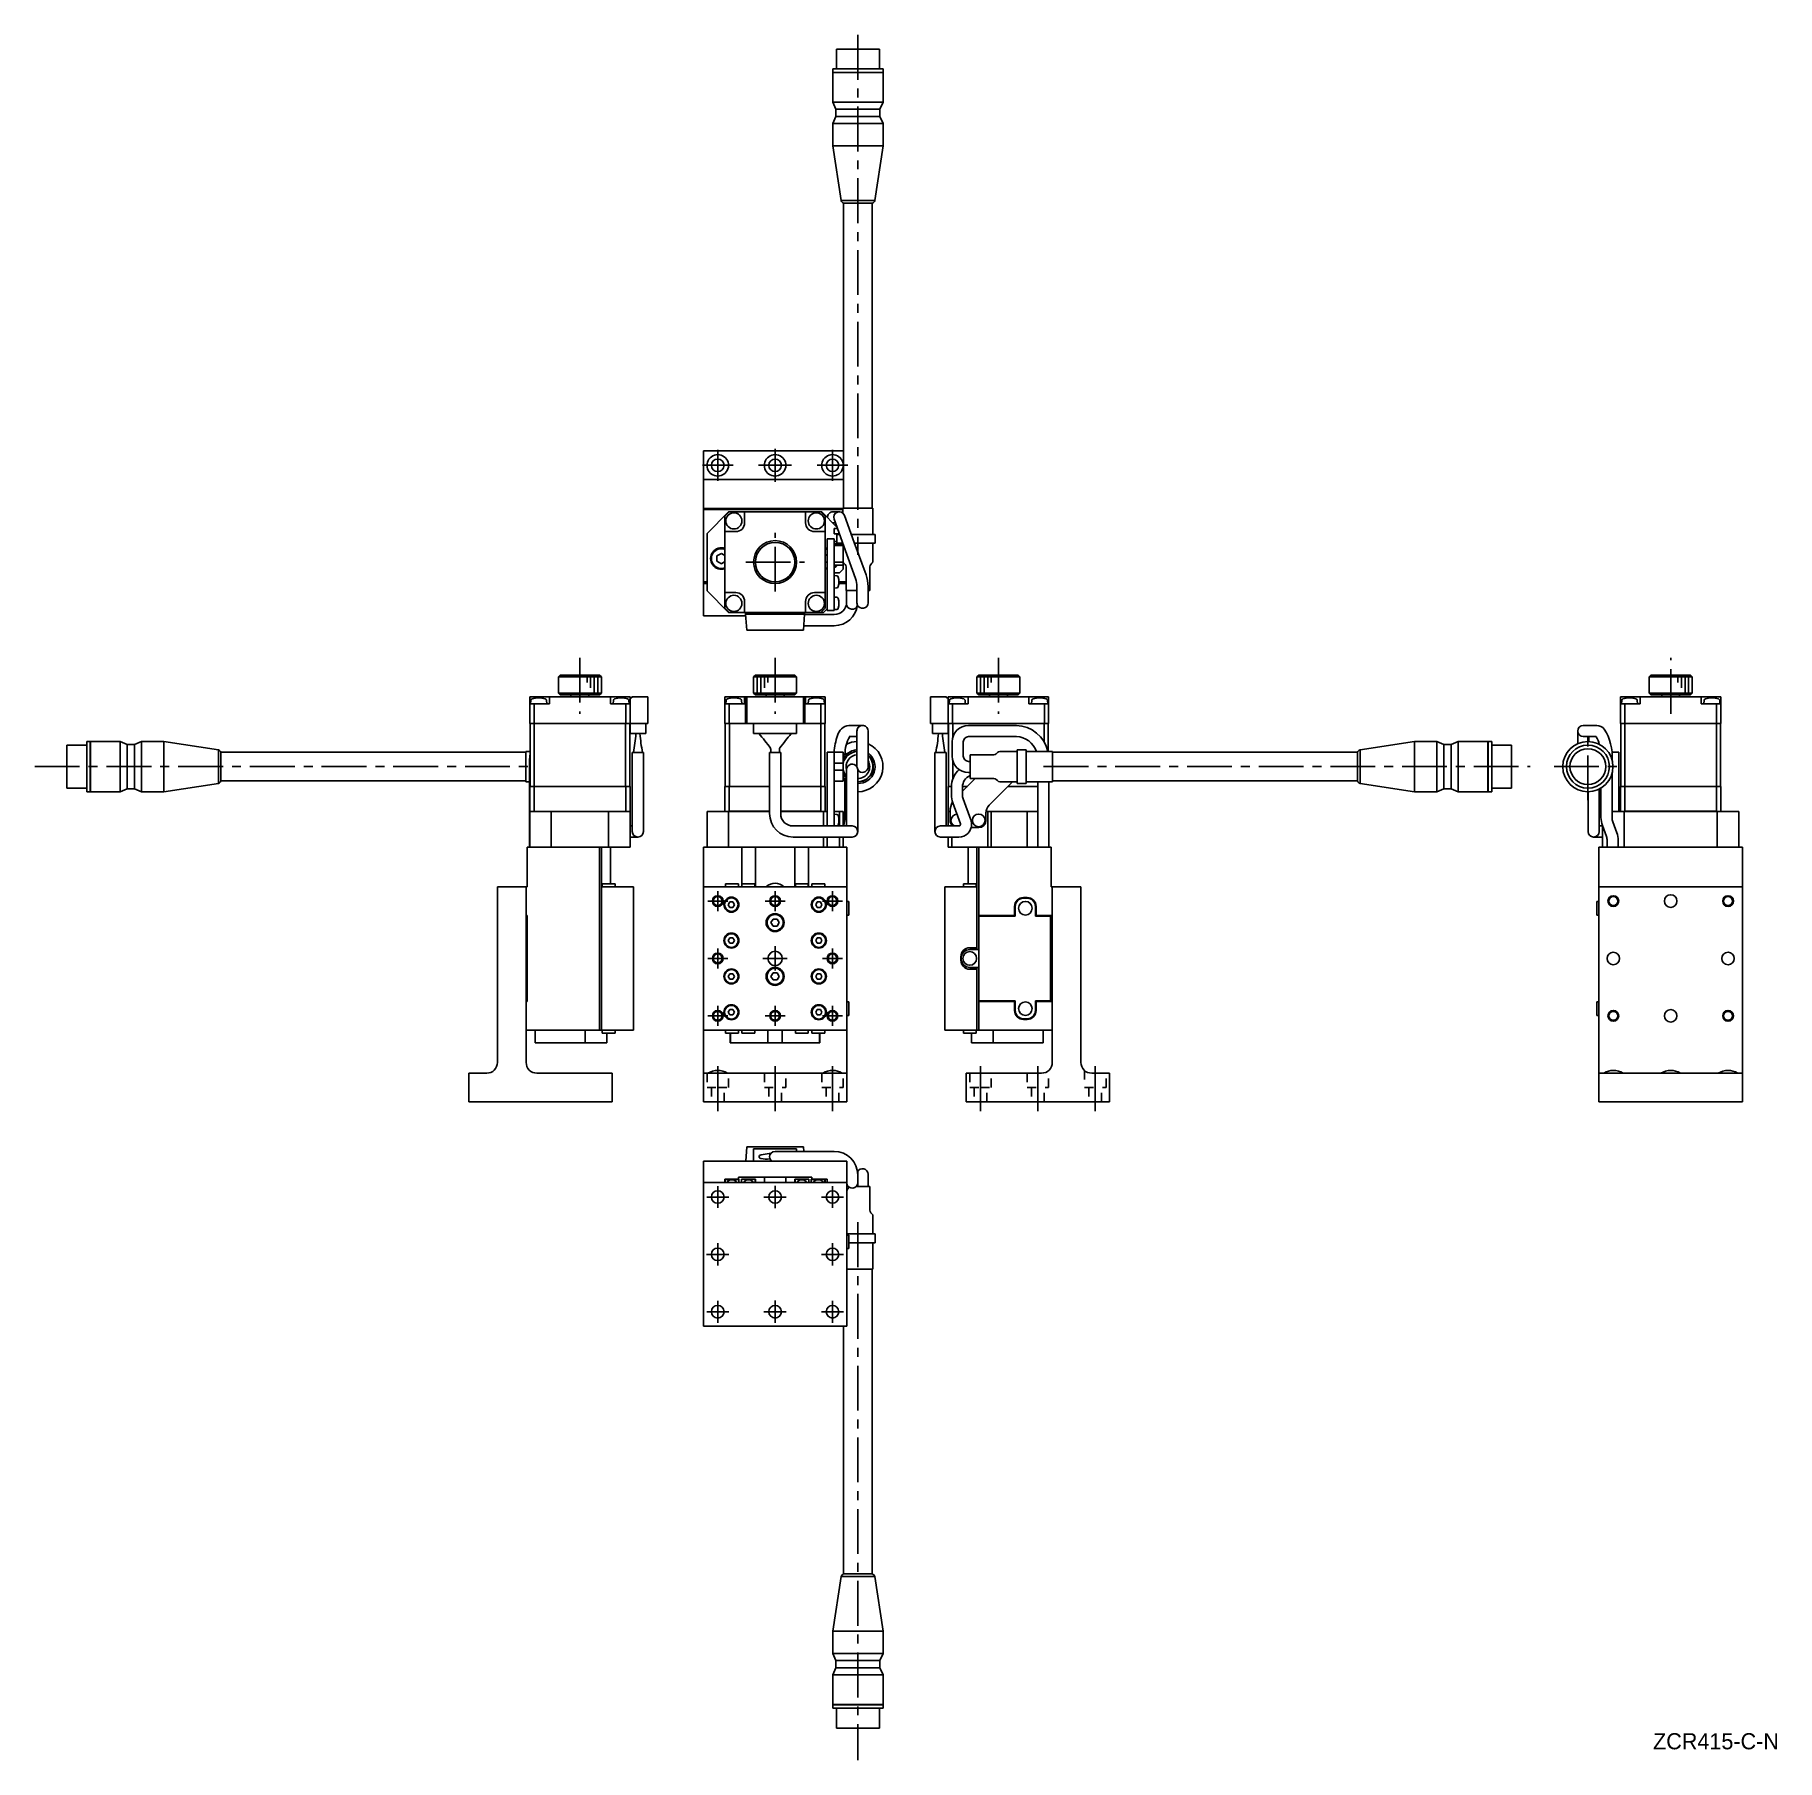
# Model space of a CAD drawing. Extents: x -79 to 407, y 14 to 495.
import ezdxf

# ---------------------------------------------------------------- set-up
doc = ezdxf.new("R2010")
doc.units = 0
doc.header["$LTSCALE"] = 10
doc.linetypes.add('CENTER', pattern=[2, 1.25, -0.25, 0.25, -0.25])
doc.linetypes.add('DOT', pattern=[0.5, 0.25, -0.25])
doc.layers.add('1', color=7, linetype='CONTINUOUS')
doc.styles.get("Standard").update_dxf_attribs({"font": 'FGP教科書体NT-M'})

msp = doc.modelspace()

# ---------------------------------------------------------------- texts
at = {"layer": '1', "color": 7}
msp.add_text('ZCR415-C-N', height=4.5, dxfattribs=at).set_placement((372.601074, 16.994824))

# ---------------------------------------------------------------- linework, layer by layer
at = {"layer": '1', "color": 7, "linetype": 'CONTINUOUS'}
for p, q in [((150.790026, 491.146578), (144.790028, 491.146578)), ((144.790028, 491.146578), (144.790028, 485.646577)), ((156.790024, 491.146578), (150.790026, 491.146578)), ((156.790024, 485.646577), (156.790024, 491.146578)), ((150.790026, 485.646577), (143.790027, 485.646577)), ((143.790027, 485.646577), (143.790027, 484.646575)), ((150.790026, 484.646575), (143.790027, 484.646575)), ((143.840027, 484.646575), (143.790027, 484.596575)), ((150.790026, 484.596575), (143.790027, 484.596575)), ((143.790027, 484.596575), (143.790027, 476.339575)), ((157.790025, 485.646577), (150.790026, 485.646577)), ((157.790025, 484.646575), (150.790026, 484.646575)), ((157.790025, 484.596575), (150.790026, 484.596575)), ((157.790025, 484.596575), (157.740025, 484.646575)), ((157.790025, 484.646575), (157.790025, 485.646577)), ((157.790025, 476.339575), (157.790025, 484.596575)), ((150.790026, 476.339575), (143.790027, 476.339575)), ((143.790027, 476.339575), (144.640026, 474.339575)), ((157.790025, 476.339575), (150.790026, 476.339575)), ((156.940026, 474.339575), (157.790025, 476.339575)), ((144.640026, 472.339575), (143.790027, 470.339575)), ((150.790026, 474.339575), (144.640026, 474.339575)), ((144.640026, 474.339575), (144.640026, 472.339575)), ((150.790026, 472.339575), (144.640026, 472.339575)), ((156.940026, 474.339575), (150.790026, 474.339575)), ((156.940026, 472.339575), (150.790026, 472.339575)), ((156.940026, 472.339575), (156.940026, 474.339575)), ((157.790025, 470.339575), (156.940026, 472.339575)), ((150.790026, 470.339575), (143.790027, 470.339575)), ((143.790027, 470.339575), (143.790027, 464.146576)), ((157.790025, 470.339575), (150.790026, 470.339575)), ((157.790025, 464.146576), (157.790025, 470.339575)), ((150.790026, 464.146576), (143.790027, 464.146576)), ((143.790027, 464.146576), (146.105701, 448.912593)), ((157.790025, 464.146576), (150.790026, 464.146576)), ((155.474352, 448.912593), (157.790025, 464.146576)), ((150.790026, 448.912593), (146.105701, 448.912593)), ((150.790026, 448.18892), (146.790026, 448.18892)), ((146.790026, 448.18892), (146.790026, 363.146576)), ((155.474352, 448.912593), (150.790026, 448.912593)), ((154.790026, 448.18892), (150.790026, 448.18892)), ((154.790026, 363.146576), (154.790026, 448.18892)), ((107.690026, 379.06079), (146.790026, 379.06079)), ((107.690026, 374.06079), (107.690026, 379.06079)), ((107.690026, 374.06079), (107.690026, 371.06079)), ((146.790026, 371.06079), (107.690026, 371.06079)), ((107.690026, 363.06079), (107.690026, 371.06079)), ((110.190026, 363.06079), (107.690026, 363.06079)), ((107.690026, 363.06079), (110.190026, 363.06079)), ((107.690026, 363.06079), (107.690026, 362.76079)), ((107.690026, 342.56079), (107.690026, 362.76079)), ((146.590026, 362.76079), (107.690026, 362.76079)), ((114.690026, 362.06079), (108.690026, 356.06079)), ((113.190026, 363.06079), (110.190026, 363.06079)), ((110.190026, 363.06079), (113.190026, 363.06079)), ((115.690026, 363.06079), (113.190026, 363.06079)), ((113.190026, 363.06079), (115.690026, 363.06079)), ((114.890026, 362.06079), (113.690026, 360.86079)), ((113.690026, 360.86079), (113.690026, 356.56079)), ((114.690026, 362.06079), (114.890026, 362.06079)), ((119.190026, 362.06079), (114.890026, 362.06079)), ((139.690026, 363.06079), (115.690026, 363.06079)), ((115.690026, 363.06079), (115.690026, 362.76079)), ((136.190026, 362.06079), (119.190026, 362.06079)), ((119.190026, 362.06079), (119.190026, 359.06079)), ((136.190026, 359.06079), (136.190026, 362.06079)), ((140.490026, 362.06079), (136.190026, 362.06079)), ((142.190026, 363.06079), (139.690026, 363.06079)), ((139.690026, 363.06079), (142.190026, 363.06079)), ((139.690026, 363.06079), (139.690026, 362.76079)), ((141.690026, 360.86079), (140.490026, 362.06079)), ((140.490026, 362.06079), (140.690026, 362.06079)), ((144.929844, 357.820972), (140.690026, 362.06079)), ((141.690026, 356.56079), (141.690026, 360.86079)), ((145.190026, 363.06079), (142.190026, 363.06079)), ((142.190026, 363.06079), (145.190026, 363.06079)), ((144.173544, 362.11079), (143.872007, 362.11079)), ((144.125584, 360.030658), (146.861745, 352.513117)), ((145.280571, 362.11079), (144.173544, 362.11079)), ((146.590026, 363.06079), (145.190026, 363.06079)), ((145.190026, 363.06079), (146.590026, 363.06079)), ((145.280571, 362.11079), (145.582107, 362.11079)), ((150.790026, 363.146576), (146.590026, 363.146576)), ((146.590026, 363.146576), (146.590026, 361.738329)), ((149.774792, 353.57338), (147.038631, 361.090921)), ((154.990026, 363.146576), (150.790026, 363.146576)), ((154.990026, 355.81079), (154.990026, 363.146576)), ((108.690026, 340.06079), (108.690026, 356.06079)), ((113.690026, 356.56079), (113.690026, 339.56079)), ((116.690026, 356.56079), (113.690026, 356.56079)), ((141.690026, 356.56079), (138.690026, 356.56079)), ((141.690026, 339.56079), (141.690026, 356.56079)), ((143.872007, 359.01079), (144.173544, 359.01079)), ((144.173544, 359.01079), (144.496786, 359.01079)), ((144.190026, 357.46079), (145.06094, 357.46079)), ((144.190026, 356.96079), (144.190026, 357.46079)), ((144.190026, 356.96079), (144.190026, 356.46079)), ((144.190026, 355.96079), (144.190026, 356.46079)), ((145.606895, 355.96079), (144.190026, 355.96079)), ((144.920026, 353.615914), (144.920026, 355.81079)), ((145.661491, 355.81079), (144.920026, 355.81079)), ((145.420026, 355.81079), (145.420026, 355.96079)), ((155.590026, 355.81079), (148.960442, 355.81079)), ((155.590026, 353.31079), (155.590026, 355.81079)), ((111.440026, 349.782477), (112.690026, 350.504165)), ((112.690026, 350.504165), (113.690026, 349.926815)), ((141.690026, 349.926815), (142.190026, 350.21549)), ((142.190026, 347.732362), (142.190026, 354.56079)), ((144.190026, 354.56079), (142.190026, 354.56079)), ((144.190026, 352.976373), (144.190026, 354.56079)), ((144.920026, 353.86079), (144.190026, 353.86079)), ((144.190026, 353.16079), (146.620026, 353.16079)), ((144.190026, 352.976373), (144.190026, 352.745468)), ((144.190026, 352.745468), (144.190026, 348.078035)), ((144.190026, 352.745468), (146.690026, 352.745468)), ((145.035301, 353.31079), (144.920026, 353.615914)), ((145.715819, 353.31079), (145.035301, 353.31079)), ((146.571416, 353.31079), (145.715819, 353.31079)), ((146.620026, 353.177234), (146.620026, 353.16079)), ((146.620026, 353.16079), (146.626012, 353.16079)), ((146.690026, 352.984911), (146.690026, 352.745468)), ((146.690026, 352.745468), (146.690026, 348.078035)), ((146.861745, 352.513117), (150.141508, 343.502044)), ((153.054555, 344.562306), (149.774792, 353.57338)), ((155.590026, 353.31079), (149.870367, 353.31079)), ((154.990026, 348.46079), (154.990026, 353.31079)), ((111.440026, 348.339102), (111.440026, 349.782477)), ((112.690026, 347.617414), (111.440026, 348.339102)), ((113.690026, 348.194764), (112.690026, 347.617414)), ((142.190026, 347.906089), (141.690026, 348.194764)), ((142.190026, 336.025256), (142.190026, 347.732362)), ((144.190026, 348.078035), (146.690026, 348.078035)), ((144.190026, 348.078035), (144.190026, 347.757353)), ((144.190026, 347.732362), (144.190026, 347.757353)), ((144.190026, 336.025256), (144.190026, 347.732362)), ((144.190026, 347.26079), (146.690026, 347.26079)), ((145.690026, 345.06079), (146.690026, 346.06079)), ((146.690026, 348.078035), (146.690026, 347.26079)), ((146.690026, 347.26079), (146.690026, 346.06079)), ((146.882919, 347.753683), (147.197133, 347.439469)), ((147.490026, 346.732362), (147.490026, 340.146576)), ((154.090026, 340.146576), (154.090026, 346.732362)), ((154.382919, 347.439469), (154.697133, 347.753683)), ((107.690026, 342.06079), (107.690026, 342.56079)), ((108.690026, 342.56079), (107.690026, 342.56079)), ((107.690026, 342.06079), (107.690026, 333.06079)), ((108.690026, 342.06079), (107.690026, 342.06079)), ((144.190026, 345.06079), (145.690026, 345.06079)), ((144.872814, 344.251053), (144.190026, 344.31079)), ((144.190026, 340.81079), (144.872814, 340.870526)), ((147.490026, 342.06079), (145.464963, 342.06079)), ((147.490026, 342.56079), (145.490026, 342.56079)), ((146.190026, 342.56079), (146.190026, 342.06079)), ((146.690026, 342.56079), (146.690026, 342.06079)), ((150.53049, 341.296014), (150.53049, 339.70663)), ((153.63049, 339.70663), (153.63049, 341.296014)), ((108.690026, 340.06079), (114.690026, 334.06079)), ((113.690026, 339.56079), (116.690026, 339.56079)), ((113.690026, 339.56079), (113.690026, 335.26079)), ((119.190026, 337.06079), (119.190026, 334.06079)), ((136.190026, 334.06079), (136.190026, 337.06079)), ((138.690026, 339.56079), (141.690026, 339.56079)), ((141.690026, 335.26079), (141.690026, 339.56079)), ((142.190026, 334.56079), (142.190026, 336.025256)), ((144.872814, 338.251053), (144.190026, 338.31079)), ((144.190026, 334.56079), (144.190026, 336.025256)), ((150.53049, 340.146576), (147.490026, 340.146576)), ((147.640026, 340.146405), (147.640026, 336.465588)), ((147.640026, 339.029494), (147.640026, 338.908879)), ((147.640026, 338.908879), (147.640026, 339.029494)), ((150.53049, 339.70663), (150.53049, 336.70663)), ((154.090026, 340.146576), (153.63049, 340.146576)), ((153.63049, 336.70663), (153.63049, 339.70663)), ((107.690026, 333.06079), (119.509953, 333.06079)), ((113.690026, 335.26079), (114.890026, 334.06079)), ((114.890026, 334.06079), (114.690026, 334.06079)), ((114.890026, 334.06079), (119.190026, 334.06079)), ((119.190026, 334.06079), (136.190026, 334.06079)), ((119.47499, 333.56079), (119.440026, 334.06079)), ((119.47499, 333.56079), (119.78966, 329.06079)), ((119.47499, 333.56079), (135.905063, 333.56079)), ((135.590392, 329.06079), (135.905063, 333.56079)), ((144.190026, 333.43579), (135.896322, 333.43579)), ((135.940026, 334.06079), (135.905063, 333.56079)), ((136.190026, 334.06079), (140.490026, 334.06079)), ((140.490026, 334.06079), (141.690026, 335.26079)), ((141.190026, 334.06079), (140.490026, 334.06079)), ((141.190026, 334.06079), (142.190026, 335.06079)), ((142.190026, 334.56079), (144.190026, 334.56079)), ((144.190026, 334.81079), (144.872814, 334.870526)), ((119.78966, 329.06079), (135.590392, 329.06079)), ((135.679549, 330.33579), (144.190026, 330.33579)), ((67.730907, 316.538189), (67.230907, 316.038189)), ((73.230907, 316.038189), (67.230907, 316.038189)), ((67.230907, 316.038189), (67.230907, 311.538189)), ((67.730907, 316.538189), (73.230907, 316.538189)), ((73.230907, 316.538189), (78.730907, 316.538189)), ((79.230907, 316.038189), (73.230907, 316.038189)), ((79.230907, 316.038189), (78.730907, 316.538189)), ((79.230907, 311.538189), (79.230907, 316.038189)), ((122.190026, 316.538189), (121.690026, 316.038189)), ((133.690026, 316.038189), (121.690026, 316.038189)), ((121.690026, 316.038189), (121.690026, 311.538189)), ((122.190026, 316.538189), (133.190026, 316.538189)), ((133.690026, 316.038189), (133.190026, 316.538189)), ((133.690026, 311.538189), (133.690026, 316.038189)), ((184.498182, 316.538189), (183.998182, 316.038189)), ((195.998182, 316.038189), (183.998182, 316.038189)), ((183.998182, 316.038189), (183.998182, 311.538189)), ((184.498182, 316.538189), (195.498182, 316.538189)), ((195.998182, 316.038189), (195.498182, 316.538189)), ((195.998182, 311.538189), (195.998182, 316.038189)), ((372.017582, 316.538189), (371.517582, 316.038189)), ((383.517582, 316.038189), (371.517582, 316.038189)), ((371.517582, 316.038189), (371.517582, 311.538189)), ((372.017582, 316.538189), (383.017582, 316.538189)), ((383.517582, 316.038189), (383.017582, 316.538189)), ((383.517582, 311.538189), (383.517582, 316.038189)), ((67.230907, 311.538189), (73.230907, 311.538189)), ((67.230907, 311.538189), (67.730907, 311.038189)), ((73.230907, 311.538189), (79.230907, 311.538189)), ((78.730907, 311.038189), (79.230907, 311.538189)), ((121.690026, 311.538189), (133.690026, 311.538189)), ((121.690026, 311.538189), (122.190026, 311.038189)), ((133.190026, 311.038189), (133.690026, 311.538189)), ((183.998182, 311.538189), (195.998182, 311.538189)), ((183.998182, 311.538189), (184.498182, 311.038189)), ((195.498182, 311.038189), (195.998182, 311.538189)), ((371.517582, 311.538189), (383.517582, 311.538189)), ((371.517582, 311.538189), (372.017582, 311.038189)), ((383.017582, 311.038189), (383.517582, 311.538189)), ((59.230907, 310.538189), (59.230907, 308.538189)), ((59.230907, 310.538189), (62.230907, 310.538189)), ((59.230907, 303.038189), (59.230907, 308.538189)), ((59.230907, 308.538189), (60.430907, 308.538189)), ((59.567107, 309.523468), (59.480907, 308.538189)), ((60.430907, 303.038189), (60.430907, 308.538189)), ((60.430907, 308.538189), (64.730907, 308.538189)), ((64.730907, 310.538189), (62.230907, 310.538189)), ((63.980907, 308.538189), (63.894706, 309.523468)), ((64.730907, 310.538189), (64.730907, 308.538189)), ((64.730907, 310.538189), (81.730907, 310.538189)), ((73.230907, 311.038189), (67.730907, 311.038189)), ((70.730907, 311.038189), (70.730907, 310.538189)), ((78.730907, 311.038189), (73.230907, 311.038189)), ((75.730907, 310.538189), (75.730907, 311.038189)), ((81.730907, 310.538189), (81.730907, 308.538189)), ((84.230907, 310.538189), (81.730907, 310.538189)), ((81.730907, 308.538189), (86.030907, 308.538189)), ((82.567107, 309.523468), (82.480907, 308.538189)), ((84.230907, 310.538189), (87.230907, 310.538189)), ((86.030907, 303.038189), (86.030907, 308.538189)), ((86.030907, 308.538189), (87.230907, 308.538189)), ((86.980907, 308.538189), (86.894706, 309.523468)), ((87.230907, 310.538189), (87.230907, 308.538189)), ((87.730907, 310.238189), (87.230907, 310.238189)), ((87.230907, 303.038189), (87.230907, 308.538189)), ((87.730907, 310.538189), (87.730907, 310.238189)), ((87.730907, 310.538189), (92.230907, 310.538189)), ((92.230907, 303.038189), (92.230907, 310.538189)), ((113.690026, 310.538189), (113.690026, 308.538189)), ((113.690026, 310.538189), (116.690026, 310.538189)), ((113.690026, 303.038189), (113.690026, 308.538189)), ((113.690026, 308.538189), (114.890026, 308.538189)), ((114.026227, 309.523468), (113.940026, 308.538189)), ((114.890026, 303.038189), (114.890026, 308.538189)), ((114.890026, 308.538189), (119.190026, 308.538189)), ((119.190026, 310.538189), (116.690026, 310.538189)), ((118.440026, 308.538189), (118.353825, 309.523468)), ((119.190026, 310.538189), (119.190026, 308.538189)), ((119.190026, 310.538189), (119.47499, 310.538189)), ((119.440026, 303.038189), (119.440026, 310.238189)), ((119.47499, 310.238189), (119.440026, 310.238189)), ((119.47499, 310.538189), (119.47499, 310.238189)), ((119.47499, 310.538189), (119.78966, 310.538189)), ((119.78966, 303.038189), (119.78966, 310.538189)), ((119.78966, 310.538189), (135.590392, 310.538189)), ((133.190026, 311.038189), (122.190026, 311.038189)), ((125.190026, 311.038189), (125.190026, 310.538189)), ((130.190026, 310.538189), (130.190026, 311.038189)), ((135.590392, 303.038189), (135.590392, 310.538189)), ((135.590392, 310.538189), (135.905063, 310.538189)), ((135.905063, 310.538189), (135.905063, 310.238189)), ((135.905063, 310.538189), (136.190026, 310.538189)), ((135.940026, 310.238189), (135.905063, 310.238189)), ((135.940026, 303.038189), (135.940026, 310.238189)), ((136.190026, 310.538189), (136.190026, 308.538189)), ((138.690026, 310.538189), (136.190026, 310.538189)), ((136.190026, 308.538189), (140.490026, 308.538189)), ((137.026227, 309.523468), (136.940026, 308.538189)), ((138.690026, 310.538189), (141.690026, 310.538189)), ((140.490026, 303.038189), (140.490026, 308.538189)), ((140.490026, 308.538189), (141.690026, 308.538189)), ((141.440026, 308.538189), (141.353825, 309.523468)), ((141.690026, 310.538189), (141.690026, 308.538189)), ((141.690026, 303.038189), (141.690026, 308.538189)), ((170.998182, 303.038189), (170.998182, 310.538189)), ((170.998182, 310.538189), (175.498182, 310.538189)), ((175.498182, 310.538189), (175.498182, 310.238189)), ((175.998182, 310.238189), (175.498182, 310.238189)), ((175.998182, 310.538189), (175.998182, 308.538189)), ((175.998182, 310.538189), (178.998182, 310.538189)), ((175.998182, 303.038189), (175.998182, 308.538189)), ((175.998182, 308.538189), (177.198182, 308.538189)), ((176.334383, 309.523468), (176.248182, 308.538189)), ((177.198182, 303.038189), (177.198182, 308.538189)), ((177.198182, 308.538189), (181.498182, 308.538189)), ((181.498182, 310.538189), (178.998182, 310.538189)), ((180.748182, 308.538189), (180.661981, 309.523468)), ((181.498182, 310.538189), (181.498182, 308.538189)), ((181.498182, 310.538189), (198.498182, 310.538189)), ((195.498182, 311.038189), (184.498182, 311.038189)), ((187.498182, 311.038189), (187.498182, 310.538189)), ((192.498182, 310.538189), (192.498182, 311.038189)), ((198.498182, 310.538189), (198.498182, 308.538189)), ((200.998182, 310.538189), (198.498182, 310.538189)), ((198.498182, 308.538189), (202.798182, 308.538189)), ((199.334383, 309.523468), (199.248182, 308.538189)), ((200.998182, 310.538189), (203.998182, 310.538189)), ((202.798182, 303.038189), (202.798182, 308.538189)), ((202.798182, 308.538189), (203.998182, 308.538189)), ((203.748182, 308.538189), (203.661981, 309.523468)), ((203.998182, 310.538189), (203.998182, 308.538189)), ((203.998182, 303.038189), (203.998182, 308.538189)), ((363.517582, 310.538189), (363.517582, 308.538189)), ((363.517582, 310.538189), (366.517582, 310.538189)), ((363.517582, 303.038189), (363.517582, 308.538189)), ((363.517582, 308.538189), (364.717582, 308.538189)), ((363.853783, 309.523468), (363.767582, 308.538189)), ((364.717582, 303.038189), (364.717582, 308.538189)), ((364.717582, 308.538189), (369.017582, 308.538189)), ((369.017582, 310.538189), (366.517582, 310.538189)), ((368.267582, 308.538189), (368.181381, 309.523468)), ((369.017582, 310.538189), (369.017582, 308.538189)), ((369.017582, 310.538189), (386.017582, 310.538189)), ((383.017582, 311.038189), (372.017582, 311.038189)), ((375.017582, 311.038189), (375.017582, 310.538189)), ((380.017582, 310.538189), (380.017582, 311.038189)), ((386.017582, 310.538189), (386.017582, 308.538189)), ((388.517582, 310.538189), (386.017582, 310.538189)), ((386.017582, 308.538189), (390.317582, 308.538189)), ((386.853783, 309.523468), (386.767582, 308.538189)), ((388.517582, 310.538189), (391.517582, 310.538189)), ((390.317582, 303.038189), (390.317582, 308.538189)), ((390.317582, 308.538189), (391.517582, 308.538189)), ((391.267582, 308.538189), (391.181381, 309.523468)), ((391.517582, 310.538189), (391.517582, 308.538189)), ((391.517582, 303.038189), (391.517582, 308.538189)), ((59.230907, 303.038189), (60.430907, 303.038189)), ((59.330907, 285.538189), (59.330907, 303.038189)), ((60.430907, 303.038189), (86.030907, 303.038189)), ((60.472328, 285.538189), (60.472328, 303.038189)), ((85.989485, 285.538189), (85.989485, 303.038189)), ((86.030907, 303.038189), (87.230907, 303.038189)), ((87.130907, 285.538189), (87.130907, 303.038189)), ((87.230907, 303.038189), (92.230907, 303.038189)), ((87.230907, 303.038189), (87.230907, 300.238189)), ((91.630907, 303.038189), (91.630907, 300.238189)), ((113.690026, 303.038189), (114.890026, 303.038189)), ((113.790026, 285.538189), (113.790026, 303.038189)), ((114.890026, 303.038189), (119.440026, 303.038189)), ((114.931448, 285.538189), (114.931448, 303.038189)), ((119.440026, 303.038189), (119.78966, 303.038189)), ((119.78966, 303.038189), (135.590392, 303.038189)), ((121.690026, 303.038189), (121.690026, 300.238189)), ((133.690026, 303.038189), (133.690026, 300.238189)), ((135.590392, 303.038189), (135.940026, 303.038189)), ((135.940026, 303.038189), (140.490026, 303.038189)), ((140.448605, 285.538189), (140.448605, 303.038189)), ((140.490026, 303.038189), (141.690026, 303.038189)), ((141.590026, 285.538189), (141.590026, 303.038189)), ((148.318269, 302.504166), (148.307398, 302.504143)), ((151.598031, 302.504166), (148.318269, 302.504166)), ((151.598031, 302.504166), (152.08049, 302.504166)), ((170.998182, 303.038189), (175.998182, 303.038189)), ((171.598182, 303.038189), (171.598182, 300.238189)), ((175.998182, 303.038189), (177.198182, 303.038189)), ((175.998182, 303.038189), (175.998182, 300.238189)), ((176.098182, 285.538189), (176.098182, 303.038189)), ((177.198182, 303.038189), (202.798182, 303.038189)), ((177.239603, 299.095917), (177.239603, 303.038189)), ((183.233406, 302.504166), (181.644022, 302.504166)), ((185.969567, 302.504166), (183.233406, 302.504166)), ((194.980641, 302.504166), (185.969567, 302.504166)), ((202.75676, 297.862834), (202.75676, 303.038189)), ((202.798182, 303.038189), (203.998182, 303.038189)), ((203.898182, 295.238189), (203.898182, 303.038189)), ((353.609577, 302.504166), (353.127118, 302.504166)), ((356.88934, 302.504166), (353.609577, 302.504166)), ((363.517582, 303.038189), (364.717582, 303.038189)), ((363.617582, 285.538189), (363.617582, 303.038189)), ((364.717582, 303.038189), (390.317582, 303.038189)), ((364.759004, 285.538189), (364.759004, 303.038189)), ((390.276161, 285.538189), (390.276161, 303.038189)), ((390.317582, 303.038189), (391.517582, 303.038189)), ((391.417582, 285.538189), (391.417582, 303.038189)), ((-69.854882, 297.038187), (-69.854882, 285.038191)), ((-64.354881, 297.038187), (-69.854882, 297.038187)), ((-64.354881, 298.038188), (-64.354881, 284.03819)), ((-63.354879, 298.038188), (-64.354881, 298.038188)), ((-63.354879, 298.038188), (-63.354879, 284.03819)), ((-63.304879, 298.038188), (-63.354879, 297.988188)), ((-63.304879, 298.038188), (-63.304879, 284.03819)), ((-55.047879, 298.038188), (-63.304879, 298.038188)), ((-55.047879, 298.038188), (-55.047879, 284.03819)), ((-53.047879, 297.188189), (-55.047879, 298.038188)), ((-53.047879, 297.188189), (-53.047879, 284.888189)), ((-51.047879, 297.188189), (-53.047879, 297.188189)), ((-49.047879, 298.038188), (-51.047879, 297.188189)), ((-51.047879, 297.188189), (-51.047879, 284.888189)), ((-49.047879, 298.038188), (-49.047879, 284.03819)), ((-42.85488, 298.038188), (-49.047879, 298.038188)), ((-42.85488, 298.038188), (-42.85488, 284.03819)), ((-27.620897, 295.722514), (-42.85488, 298.038188)), ((91.630907, 300.238189), (87.230907, 300.238189)), ((133.690026, 300.238189), (121.690026, 300.238189)), ((148.318269, 299.404166), (150.53049, 299.404166)), ((150.53049, 300.954166), (150.53049, 297.954166)), ((150.53049, 297.954166), (150.53049, 293.954166)), ((153.63049, 297.954166), (153.63049, 300.954166)), ((153.63049, 293.954166), (153.63049, 297.954166)), ((175.998182, 300.238189), (171.598182, 300.238189)), ((177.094022, 297.954166), (177.094022, 293.954166)), ((180.194022, 293.954166), (180.194022, 297.954166)), ((181.644022, 299.404166), (183.233406, 299.404166)), ((183.233406, 299.404166), (185.969567, 299.404166)), ((185.969567, 299.404166), (194.980641, 299.404166)), ((306.083968, 298.038188), (290.849985, 295.722514)), ((306.083968, 284.03819), (306.083968, 298.038188)), ((312.276967, 298.038188), (306.083968, 298.038188)), ((312.276967, 284.03819), (312.276967, 298.038188)), ((314.276967, 297.188189), (312.276967, 298.038188)), ((314.276967, 284.888189), (314.276967, 297.188189)), ((316.276967, 297.188189), (314.276967, 297.188189)), ((318.276967, 298.038188), (316.276967, 297.188189)), ((316.276967, 284.888189), (316.276967, 297.188189)), ((318.276967, 284.03819), (318.276967, 298.038188)), ((326.533967, 298.038188), (318.276967, 298.038188)), ((326.533967, 284.03819), (326.533967, 298.038188)), ((326.583967, 297.988188), (326.533967, 298.038188)), ((326.583967, 284.03819), (326.583967, 298.038188)), ((327.583969, 298.038188), (326.583967, 298.038188)), ((327.583969, 284.03819), (327.583969, 298.038188)), ((333.08397, 297.038187), (327.583969, 297.038187)), ((333.08397, 285.038191), (333.08397, 297.038187)), ((351.577118, 297.954166), (351.577118, 300.954166)), ((351.577118, 297.954166), (351.577118, 297.435981)), ((353.127118, 299.404166), (353.609577, 299.404166)), ((353.609577, 299.404166), (356.701198, 299.404166)), ((354.677118, 299.404166), (354.677118, 298.033375)), ((356.637509, 299.464514), (356.73669, 299.36375)), ((-27.620897, 295.722514), (-27.620897, 286.353863)), ((-26.897223, 295.038189), (-26.897223, 287.038189)), ((58.14512, 295.038189), (-26.897223, 295.038189)), ((58.14512, 295.238189), (58.14512, 286.838189)), ((59.330907, 295.238189), (58.14512, 295.238189)), ((59.33052, 294.682273), (59.180907, 292.954166)), ((59.180907, 292.954166), (59.180907, 276.835801)), ((89.405907, 294.938189), (87.855907, 294.938189)), ((87.855907, 294.938189), (87.855907, 277.938189)), ((90.955907, 294.938189), (89.405907, 294.938189)), ((90.955907, 277.938189), (90.955907, 294.938189)), ((129.240026, 294.938189), (126.140026, 294.938189)), ((126.140026, 294.938189), (126.140026, 277.938189)), ((126.39438, 296.177568), (126.436566, 296.072551)), ((128.956009, 296.111962), (129.037578, 296.260523)), ((129.240026, 277.938189), (129.240026, 294.938189)), ((142.190026, 293.866616), (142.190026, 295.038189)), ((144.190026, 295.038189), (142.190026, 295.038189)), ((142.190026, 282.159509), (142.190026, 293.866616)), ((144.190026, 295.088189), (144.190026, 293.891387)), ((144.190026, 295.088189), (146.690026, 295.088189)), ((144.190026, 293.866616), (144.190026, 293.891387)), ((144.190026, 282.159509), (144.190026, 293.866616)), ((144.190026, 292.038189), (146.690026, 292.038189)), ((148.68351, 295.188043), (146.690026, 294.128088)), ((146.690026, 295.088189), (146.690026, 292.038189)), ((148.287366, 294.411124), (146.690026, 293.561803)), ((146.690026, 292.038189), (146.690026, 290.038189)), ((147.132615, 293.103007), (147.148792, 293.806379)), ((150.53049, 293.954166), (150.53049, 290.954166)), ((153.63049, 290.954166), (153.63049, 293.954166)), ((175.373182, 294.938189), (172.273182, 294.938189)), ((172.273182, 294.938189), (172.273182, 277.938189)), ((175.373182, 277.938189), (175.373182, 294.938189)), ((177.239603, 287.552158), (177.239603, 292.812416)), ((182.083968, 292.504166), (181.644022, 292.504166)), ((182.083968, 287.738189), (182.083968, 294.338189)), ((188.669755, 294.338189), (182.083968, 294.338189)), ((189.691075, 294.945296), (189.376861, 294.631082)), ((195.248182, 295.238189), (190.398182, 295.238189)), ((195.248182, 286.338189), (195.248182, 295.738189)), ((197.748182, 295.738189), (195.248182, 295.738189)), ((197.748182, 286.338189), (197.748182, 295.738189)), ((205.083968, 295.238189), (197.748182, 295.238189)), ((205.083968, 286.838189), (205.083968, 295.238189)), ((290.126312, 295.038189), (205.083968, 295.038189)), ((290.126312, 287.038189), (290.126312, 295.038189)), ((290.849985, 286.353863), (290.849985, 295.722514)), ((363.017582, 295.038189), (361.086257, 295.038189)), ((361.175501, 292.86316), (361.175501, 292.954166)), ((363.017582, 295.038189), (363.017582, 288.209762)), ((-26.897223, 287.038189), (58.14512, 287.038189)), ((58.14512, 286.838189), (59.180907, 286.838189)), ((144.190026, 290.038189), (146.690026, 290.038189)), ((144.190026, 286.988189), (146.690026, 286.988189)), ((146.690026, 290.038189), (146.690026, 286.988189)), ((146.690026, 288.514574), (147.640026, 288.00945)), ((146.690026, 287.948289), (147.640026, 287.443165)), ((147.132107, 288.279515), (147.132107, 288.974302)), ((147.132107, 276.835801), (147.132107, 287.71323)), ((147.640026, 290.157952), (147.640026, 285.335115)), ((150.731229, 290.191282), (150.535467, 290.830057)), ((150.740026, 285.335115), (150.740026, 290.157952)), ((179.95298, 284.149842), (183.541327, 287.738189)), ((181.644022, 289.404166), (182.083968, 289.404166)), ((182.083968, 287.738189), (188.669755, 287.738189)), ((193.955036, 286.838189), (187.376861, 280.260014)), ((189.376861, 287.445296), (189.691075, 287.131082)), ((190.398182, 286.838189), (195.248182, 286.838189)), ((197.748182, 286.838189), (205.083968, 286.838189)), ((200.948182, 286.838189), (200.948182, 276.835801)), ((204.048182, 276.835801), (204.048182, 286.838189)), ((205.083968, 287.038189), (290.126312, 287.038189)), ((361.175501, 276.835801), (361.175501, 289.213217)), ((363.017582, 288.209762), (363.017582, 280.260014)), ((-69.854882, 285.038191), (-64.354881, 285.038191)), ((-64.354881, 284.03819), (-63.354879, 284.03819)), ((-63.354879, 284.08819), (-63.304879, 284.03819)), ((-63.304879, 284.03819), (-55.047879, 284.03819)), ((-55.047879, 284.03819), (-53.047879, 284.888189)), ((-53.047879, 284.888189), (-51.047879, 284.888189)), ((-51.047879, 284.888189), (-49.047879, 284.03819)), ((-49.047879, 284.03819), (-42.85488, 284.03819)), ((-42.85488, 284.03819), (-27.620897, 286.353863)), ((59.230907, 285.538189), (59.230907, 278.638189)), ((59.230907, 285.538189), (60.430907, 285.538189)), ((60.430907, 285.538189), (60.430907, 278.538189)), ((60.430907, 285.538189), (86.030907, 285.538189)), ((86.030907, 285.538189), (86.030907, 278.538189)), ((86.030907, 285.538189), (87.230907, 285.538189)), ((87.230907, 285.538189), (87.230907, 278.638189)), ((113.690026, 285.538189), (113.690026, 278.538189)), ((113.690026, 285.538189), (114.890026, 285.538189)), ((114.890026, 285.538189), (126.140026, 285.538189)), ((114.890026, 285.538189), (114.890026, 278.638189)), ((129.240026, 285.538189), (140.490026, 285.538189)), ((140.490026, 285.538189), (140.490026, 278.638189)), ((140.490026, 285.538189), (141.690026, 285.538189)), ((141.690026, 285.538189), (141.690026, 278.538189)), ((142.190026, 278.623975), (142.190026, 282.159509)), ((144.190026, 278.623975), (144.190026, 282.159509)), ((147.640026, 285.335115), (147.640026, 283.21675)), ((147.640026, 283.21675), (147.640026, 281.506649)), ((150.740026, 283.21675), (150.740026, 285.335115)), ((150.740026, 281.506649), (150.740026, 283.21675)), ((175.998182, 285.538189), (175.998182, 278.638189)), ((175.998182, 285.538189), (176.856129, 285.538189)), ((176.85298, 285.335115), (176.85298, 283.21675)), ((179.95298, 283.21675), (179.95298, 285.335115)), ((179.958962, 285.538189), (181.341328, 285.538189)), ((182.302795, 276.15236), (180.161041, 282.03678)), ((192.655036, 285.538189), (200.948182, 285.538189)), ((195.248182, 286.338189), (197.748182, 286.338189)), ((290.849985, 286.353863), (306.083968, 284.03819)), ((306.083968, 284.03819), (312.276967, 284.03819)), ((312.276967, 284.03819), (314.276967, 284.888189)), ((314.276967, 284.888189), (316.276967, 284.888189)), ((316.276967, 284.888189), (318.276967, 284.03819)), ((318.276967, 284.03819), (326.533967, 284.03819)), ((326.533967, 284.03819), (326.583967, 284.08819)), ((326.583967, 284.03819), (327.583969, 284.03819)), ((327.583969, 285.038191), (333.08397, 285.038191)), ((354.467582, 284.038368), (354.467582, 283.21675)), ((354.467582, 281.506649), (354.467582, 283.21675)), ((357.567582, 283.21675), (357.567582, 284.78699)), ((357.567582, 283.21675), (357.567582, 281.506649)), ((358.075501, 285.069972), (358.075501, 276.835801)), ((363.517582, 285.538189), (363.517582, 278.538189)), ((363.517582, 285.538189), (364.717582, 285.538189)), ((364.717582, 285.538189), (390.317582, 285.538189)), ((364.717582, 285.538189), (364.717582, 278.638189)), ((390.317582, 285.538189), (390.317582, 278.638189)), ((390.317582, 285.538189), (391.517582, 285.538189)), ((391.517582, 285.538189), (391.517582, 278.538189)), ((59.230907, 278.638189), (59.330907, 278.538189)), ((59.230907, 268.538189), (59.230907, 278.538189)), ((59.230907, 278.538189), (65.230907, 278.538189)), ((65.230907, 278.538189), (65.230907, 268.538189)), ((81.230907, 278.538189), (65.230907, 278.538189)), ((81.230907, 268.538189), (81.230907, 278.538189)), ((81.230907, 278.538189), (87.230907, 278.538189)), ((87.130907, 278.538189), (87.230907, 278.638189)), ((87.230907, 278.538189), (87.230907, 268.538189)), ((87.855907, 277.938189), (87.855907, 272.938189)), ((90.955907, 272.938189), (90.955907, 277.938189)), ((108.690026, 268.538189), (108.690026, 278.538189)), ((108.690026, 278.538189), (114.690026, 278.538189)), ((114.690026, 278.538189), (114.690026, 268.538189)), ((126.140026, 278.538189), (114.690026, 278.538189)), ((114.790026, 278.538189), (114.890026, 278.638189)), ((114.890026, 278.638189), (126.140026, 278.638189)), ((129.240026, 278.638189), (140.490026, 278.638189)), ((141.190026, 278.538189), (129.240026, 278.538189)), ((140.490026, 278.638189), (140.590026, 278.538189)), ((141.190026, 274.488189), (141.190026, 278.538189)), ((141.190026, 278.538189), (142.190026, 278.538189)), ((142.190026, 276.038189), (142.190026, 278.623975)), ((144.190026, 276.038189), (144.190026, 278.623975)), ((144.190026, 278.538189), (145.690026, 278.538189)), ((144.872814, 277.728453), (144.190026, 277.788189)), ((145.690026, 274.488189), (145.690026, 278.538189)), ((145.690026, 278.538189), (146.690026, 278.538189)), ((146.690026, 278.538189), (146.690026, 274.488189)), ((147.640026, 281.506649), (147.640026, 275.622229)), ((150.740026, 275.622229), (150.740026, 281.506649)), ((172.273182, 272.938189), (172.273182, 277.938189)), ((175.373182, 277.938189), (175.373182, 274.488189)), ((175.998182, 278.638189), (176.098182, 278.538189)), ((175.998182, 274.488189), (175.998182, 278.538189)), ((175.998182, 278.538189), (176.498182, 278.538189)), ((176.498182, 276.038189), (176.498182, 278.623975)), ((177.247994, 280.976518), (179.389747, 275.092098)), ((186.498182, 278.138694), (186.498182, 276.038189)), ((186.5249, 278.538189), (186.998182, 278.538189)), ((186.998182, 268.538189), (186.998182, 278.538189)), ((186.998182, 278.538189), (187.998182, 278.538189)), ((187.998182, 278.538189), (187.998182, 268.538189)), ((197.998182, 278.538189), (187.998182, 278.538189)), ((197.998182, 268.538189), (197.998182, 278.538189)), ((197.998182, 278.538189), (200.948182, 278.538189)), ((354.467582, 281.506649), (354.467582, 275.622229)), ((357.567582, 275.622229), (357.567582, 281.506649)), ((361.175501, 278.538189), (364.517582, 278.538189)), ((363.017582, 278.538189), (363.017582, 280.260014)), ((364.517582, 278.538189), (364.517582, 268.538189)), ((390.517582, 278.538189), (364.517582, 278.538189)), ((364.617582, 278.538189), (364.717582, 278.638189)), ((364.717582, 278.638189), (390.317582, 278.638189)), ((390.317582, 278.638189), (390.417582, 278.538189)), ((390.517582, 268.538189), (390.517582, 278.538189)), ((390.517582, 278.538189), (396.517582, 278.538189)), ((396.517582, 278.538189), (396.517582, 268.538189)), ((59.180907, 275.125701), (59.180907, 276.835801)), ((59.180907, 275.125701), (59.180907, 272.084169)), ((87.230907, 274.488189), (87.855907, 274.488189)), ((144.190026, 274.488189), (132.690026, 274.488189)), ((142.190026, 274.715313), (142.190026, 276.038189)), ((142.190026, 274.715313), (142.190026, 274.488189)), ((144.190026, 274.488189), (144.190026, 276.038189)), ((149.190026, 274.488189), (144.190026, 274.488189)), ((146.698011, 274.488189), (146.737094, 274.595569)), ((147.640026, 274.488189), (147.640026, 275.622229)), ((150.740026, 275.622229), (150.740026, 272.938189)), ((178.823182, 274.488189), (173.823182, 274.488189)), ((176.998182, 274.715313), (176.998182, 274.488189)), ((178.966886, 274.488189), (178.823182, 274.488189)), ((184.498182, 274.038189), (182.400907, 274.038189)), ((200.948182, 276.835801), (200.948182, 275.125701)), ((200.948182, 275.125701), (200.948182, 272.084169)), ((204.048182, 275.125701), (204.048182, 276.835801)), ((204.048182, 272.084169), (204.048182, 275.125701)), ((354.467582, 275.622229), (354.467582, 272.938189)), ((357.567582, 272.938189), (357.567582, 275.622229)), ((357.567582, 274.488189), (358.517582, 274.488189)), ((358.470514, 274.595569), (359.577541, 271.554038)), ((358.517582, 268.538189), (358.517582, 274.466251)), ((362.490588, 272.6143), (361.383561, 275.655832)), ((78.730907, 268.538189), (58.530907, 268.538189)), ((58.530907, 268.538189), (58.530907, 257.538189)), ((59.180907, 272.084169), (59.180907, 270.374068)), ((59.180907, 270.374068), (59.180907, 268.538189)), ((78.730907, 268.538189), (81.230907, 268.538189)), ((78.730907, 217.538189), (78.730907, 268.538189)), ((79.230907, 257.538189), (79.230907, 268.538189)), ((87.230907, 268.538189), (81.230907, 268.538189)), ((81.730907, 258.388189), (81.730907, 268.538189)), ((89.405907, 271.388189), (87.230907, 271.388189)), ((107.690026, 257.538189), (107.690026, 268.538189)), ((108.690026, 268.538189), (107.690026, 268.538189)), ((114.690026, 268.538189), (108.690026, 268.538189)), ((114.690026, 268.538189), (141.190026, 268.538189)), ((118.390026, 257.538189), (118.390026, 268.538189)), ((122.190026, 257.538189), (122.190026, 268.538189)), ((132.690026, 271.388189), (144.190026, 271.388189)), ((133.190026, 257.538189), (133.190026, 268.538189)), ((136.990026, 257.538189), (136.990026, 268.538189)), ((141.190026, 268.538189), (141.190026, 271.388189)), ((142.190026, 268.538189), (141.190026, 268.538189)), ((142.190026, 271.388189), (142.190026, 268.538189)), ((147.690026, 268.538189), (142.190026, 268.538189)), ((144.190026, 271.388189), (149.190026, 271.388189)), ((145.690026, 268.538189), (145.690026, 271.388189)), ((146.690026, 271.388189), (146.690026, 268.538189)), ((147.690026, 257.538189), (147.690026, 268.538189)), ((173.823182, 271.388189), (178.823182, 271.388189)), ((175.998182, 268.538189), (175.998182, 271.388189)), ((176.998182, 268.538189), (175.998182, 268.538189)), ((176.998182, 271.388189), (176.998182, 268.538189)), ((184.498182, 268.538189), (176.998182, 268.538189)), ((178.823182, 271.388189), (178.966886, 271.388189)), ((181.498182, 258.388189), (181.498182, 268.538189)), ((183.998182, 257.538189), (183.998182, 268.538189)), ((204.698182, 268.538189), (184.498182, 268.538189)), ((184.498182, 249.538189), (184.498182, 268.538189)), ((200.948182, 270.374068), (200.948182, 272.084169)), ((200.948182, 270.374068), (200.948182, 268.538189)), ((204.048182, 272.084169), (204.048182, 270.374068)), ((204.048182, 268.538189), (204.048182, 270.374068)), ((204.698182, 257.538189), (204.698182, 268.538189)), ((358.517582, 271.388189), (356.017582, 271.388189)), ((357.517582, 268.538189), (397.517582, 268.538189)), ((357.517582, 257.538189), (357.517582, 268.538189)), ((359.785602, 270.374068), (359.785602, 268.538189)), ((362.885602, 268.538189), (362.885602, 270.374068)), ((397.517582, 268.538189), (397.517582, 257.538189)), ((79.430907, 258.388189), (83.030907, 258.388189)), ((79.430907, 258.388189), (79.430907, 257.538189)), ((83.030907, 257.538189), (83.030907, 258.388189)), ((113.840026, 258.388189), (117.440026, 258.388189)), ((113.840026, 258.388189), (113.840026, 257.538189)), ((117.440026, 257.538189), (117.440026, 258.388189)), ((118.440026, 258.388189), (122.040026, 258.388189)), ((118.440026, 258.388189), (118.440026, 257.538189)), ((122.040026, 257.538189), (122.040026, 258.388189)), ((133.340026, 258.388189), (136.940026, 258.388189)), ((133.340026, 258.388189), (133.340026, 257.538189)), ((136.940026, 257.538189), (136.940026, 258.388189)), ((137.940026, 258.388189), (141.540026, 258.388189)), ((137.940026, 258.388189), (137.940026, 257.538189)), ((141.540026, 257.538189), (141.540026, 258.388189)), ((180.198182, 258.388189), (181.998182, 258.388189)), ((180.198182, 258.388189), (183.798182, 258.388189)), ((180.198182, 258.388189), (180.198182, 257.538189)), ((181.998182, 258.388189), (183.798182, 258.388189)), ((183.798182, 257.538189), (183.798182, 258.388189)), ((50.230907, 257.538189), (50.230907, 208.538189)), ((58.230907, 257.538189), (50.230907, 257.538189)), ((58.230907, 255.038189), (58.230907, 257.538189)), ((58.230907, 255.038189), (58.230907, 257.538189)), ((58.230907, 257.538189), (58.530907, 257.538189)), ((58.230907, 252.038189), (58.230907, 255.038189)), ((58.230907, 252.038189), (58.230907, 255.038189)), ((79.230907, 257.538189), (79.230907, 217.538189)), ((79.230907, 257.538189), (88.230907, 257.538189)), ((88.230907, 217.538189), (88.230907, 257.538189)), ((107.690026, 257.538189), (147.690026, 257.538189)), ((107.690026, 217.538189), (107.690026, 257.538189)), ((114.624001, 252.538189), (115.057014, 253.288189)), ((115.057014, 253.288189), (115.923039, 253.288189)), ((115.923039, 253.288189), (116.356052, 252.538189)), ((139.024001, 252.538189), (139.457014, 253.288189)), ((139.457014, 253.288189), (140.323039, 253.288189)), ((140.323039, 253.288189), (140.756052, 252.538189)), ((147.690026, 257.538189), (147.690026, 217.538189)), ((148.290026, 253.438189), (147.690026, 253.438189)), ((148.290026, 253.438189), (148.290026, 249.638189)), ((174.998182, 257.538189), (174.998182, 217.538189)), ((183.998182, 257.538189), (174.998182, 257.538189)), ((183.998182, 240.538189), (183.998182, 257.538189)), ((196.998182, 254.538189), (197.998182, 254.538189)), ((197.998182, 254.338189), (196.998182, 254.338189)), ((204.998182, 257.538189), (204.698182, 257.538189)), ((204.998182, 257.538189), (204.998182, 255.038189)), ((212.998182, 257.538189), (204.998182, 257.538189)), ((204.998182, 255.038189), (204.998182, 257.538189)), ((204.998182, 255.038189), (204.998182, 252.038189)), ((204.998182, 252.038189), (204.998182, 255.038189)), ((212.998182, 208.538189), (212.998182, 257.538189)), ((356.917582, 249.638189), (356.917582, 253.438189)), ((357.517582, 253.438189), (356.917582, 253.438189)), ((357.517582, 257.538189), (397.517582, 257.538189)), ((357.517582, 208.538189), (357.517582, 257.538189)), ((397.517582, 257.538189), (397.517582, 208.538189)), ((58.230907, 249.538189), (58.230907, 252.038189)), ((58.230907, 249.538189), (58.230907, 252.038189)), ((58.230907, 225.538189), (58.230907, 249.538189)), ((58.230907, 249.538189), (58.530907, 249.538189)), ((58.530907, 249.538189), (58.530907, 225.538189)), ((115.057014, 251.788189), (114.624001, 252.538189)), ((115.923039, 251.788189), (115.057014, 251.788189)), ((116.356052, 252.538189), (115.923039, 251.788189)), ((126.535326, 247.538189), (127.112676, 248.538189)), ((127.112676, 248.538189), (128.267376, 248.538189)), ((128.267376, 248.538189), (128.844727, 247.538189)), ((139.457014, 251.788189), (139.024001, 252.538189)), ((140.323039, 251.788189), (139.457014, 251.788189)), ((140.756052, 252.538189), (140.323039, 251.788189)), ((147.690026, 249.638189), (148.290026, 249.638189)), ((184.498182, 249.538189), (194.498182, 249.538189)), ((184.498182, 249.338189), (184.498182, 249.538189)), ((184.498182, 249.338189), (184.498182, 225.738189)), ((194.698182, 249.338189), (184.498182, 249.338189)), ((194.498182, 249.538189), (194.498182, 252.038189)), ((194.698182, 249.538189), (194.498182, 249.538189)), ((194.698182, 252.038189), (194.698182, 249.338189)), ((200.298182, 249.338189), (200.298182, 252.038189)), ((200.498182, 249.538189), (200.298182, 249.538189)), ((203.998182, 249.338189), (200.298182, 249.338189)), ((200.498182, 252.038189), (200.498182, 249.538189)), ((200.498182, 249.538189), (204.998182, 249.538189)), ((203.998182, 249.338189), (204.498182, 249.338189)), ((204.498182, 249.338189), (204.498182, 225.738189)), ((204.698182, 225.538189), (204.698182, 249.538189)), ((204.998182, 252.038189), (204.998182, 249.538189)), ((204.998182, 249.538189), (204.998182, 252.038189)), ((204.998182, 249.538189), (204.998182, 225.538189)), ((356.917582, 249.638189), (357.517582, 249.638189)), ((114.624001, 242.538189), (115.057014, 243.288189)), ((115.057014, 243.288189), (115.923039, 243.288189)), ((115.923039, 243.288189), (116.356052, 242.538189)), ((127.112676, 246.538189), (126.535326, 247.538189)), ((128.267376, 246.538189), (127.112676, 246.538189)), ((128.844727, 247.538189), (128.267376, 246.538189)), ((139.024001, 242.538189), (139.457014, 243.288189)), ((139.457014, 243.288189), (140.323039, 243.288189)), ((140.323039, 243.288189), (140.756052, 242.538189)), ((115.057014, 241.788189), (114.624001, 242.538189)), ((115.923039, 241.788189), (115.057014, 241.788189)), ((116.356052, 242.538189), (115.923039, 241.788189)), ((139.457014, 241.788189), (139.024001, 242.538189)), ((140.323039, 241.788189), (139.457014, 241.788189)), ((140.756052, 242.538189), (140.323039, 241.788189)), ((183.998182, 240.538189), (181.998182, 240.538189)), ((184.498182, 240.038189), (182.048182, 240.038189)), ((183.998182, 240.538189), (183.998182, 240.038189)), ((126.535326, 232.538189), (127.112676, 233.538189)), ((127.112676, 233.538189), (128.267376, 233.538189)), ((128.267376, 233.538189), (128.844727, 232.538189)), ((179.498182, 238.038189), (179.498182, 237.038189)), ((181.998182, 234.538189), (183.998182, 234.538189)), ((182.048182, 235.038189), (184.498182, 235.038189)), ((183.998182, 235.038189), (183.998182, 234.538189)), ((183.998182, 217.538189), (183.998182, 234.538189)), ((114.624001, 232.538189), (115.057014, 233.288189)), ((115.057014, 231.788189), (114.624001, 232.538189)), ((115.057014, 233.288189), (115.923039, 233.288189)), ((115.923039, 231.788189), (115.057014, 231.788189)), ((115.923039, 233.288189), (116.356052, 232.538189)), ((116.356052, 232.538189), (115.923039, 231.788189)), ((127.112676, 231.538189), (126.535326, 232.538189)), ((128.267376, 231.538189), (127.112676, 231.538189)), ((128.844727, 232.538189), (128.267376, 231.538189)), ((139.024001, 232.538189), (139.457014, 233.288189)), ((139.457014, 231.788189), (139.024001, 232.538189)), ((139.457014, 233.288189), (140.323039, 233.288189)), ((140.323039, 231.788189), (139.457014, 231.788189)), ((140.323039, 233.288189), (140.756052, 232.538189)), ((140.756052, 232.538189), (140.323039, 231.788189)), ((58.230907, 223.038189), (58.230907, 225.538189)), ((58.230907, 223.038189), (58.230907, 225.538189)), ((58.230907, 225.538189), (58.530907, 225.538189)), ((148.290026, 225.438189), (147.690026, 225.438189)), ((148.290026, 225.438189), (148.290026, 221.638189)), ((184.498182, 225.738189), (194.698182, 225.738189)), ((184.498182, 225.538189), (184.498182, 225.738189)), ((194.498182, 225.538189), (184.498182, 225.538189)), ((184.498182, 217.538189), (184.498182, 225.538189)), ((194.498182, 223.038189), (194.498182, 225.538189)), ((194.498182, 225.538189), (194.698182, 225.538189)), ((194.698182, 225.738189), (194.698182, 223.038189)), ((200.298182, 223.038189), (200.298182, 225.738189)), ((200.298182, 225.738189), (203.998182, 225.738189)), ((200.298182, 225.538189), (200.498182, 225.538189)), ((200.498182, 225.538189), (200.498182, 223.038189)), ((204.998182, 225.538189), (200.498182, 225.538189)), ((204.498182, 225.738189), (203.998182, 225.738189)), ((204.998182, 225.538189), (204.998182, 223.038189)), ((204.998182, 223.038189), (204.998182, 225.538189)), ((356.917582, 221.638189), (356.917582, 225.438189)), ((357.517582, 225.438189), (356.917582, 225.438189)), ((58.230907, 220.038189), (58.230907, 223.038189)), ((58.230907, 220.038189), (58.230907, 223.038189)), ((58.230907, 217.538189), (58.230907, 220.038189)), ((58.230907, 217.538189), (58.230907, 220.038189)), ((114.624001, 222.538189), (115.057014, 223.288189)), ((115.057014, 221.788189), (114.624001, 222.538189)), ((115.057014, 223.288189), (115.923039, 223.288189)), ((115.923039, 221.788189), (115.057014, 221.788189)), ((115.923039, 223.288189), (116.356052, 222.538189)), ((116.356052, 222.538189), (115.923039, 221.788189)), ((139.024001, 222.538189), (139.457014, 223.288189)), ((139.457014, 221.788189), (139.024001, 222.538189)), ((139.457014, 223.288189), (140.323039, 223.288189)), ((140.323039, 221.788189), (139.457014, 221.788189)), ((140.323039, 223.288189), (140.756052, 222.538189)), ((140.756052, 222.538189), (140.323039, 221.788189)), ((147.690026, 221.638189), (148.290026, 221.638189)), ((196.998182, 220.738189), (197.998182, 220.738189)), ((197.998182, 220.538189), (196.998182, 220.538189)), ((204.998182, 223.038189), (204.998182, 220.038189)), ((204.998182, 220.038189), (204.998182, 223.038189)), ((204.998182, 220.038189), (204.998182, 217.538189)), ((204.998182, 217.538189), (204.998182, 220.038189)), ((356.917582, 221.638189), (357.517582, 221.638189)), ((58.230907, 208.538189), (58.230907, 217.538189)), ((78.730907, 217.538189), (58.230907, 217.538189)), ((60.730907, 217.538189), (60.730907, 214.038189)), ((60.730907, 214.038189), (74.720129, 214.038189)), ((74.720129, 214.038189), (74.720129, 217.538189)), ((80.730907, 214.038189), (74.720129, 214.038189)), ((79.230907, 217.538189), (78.730907, 217.538189)), ((79.230907, 217.538189), (88.230907, 217.538189)), ((79.430907, 217.538189), (79.430907, 216.688189)), ((81.230907, 216.688189), (79.430907, 216.688189)), ((80.730907, 216.688189), (80.730907, 214.038189)), ((83.030907, 216.688189), (81.230907, 216.688189)), ((83.030907, 216.688189), (83.030907, 217.538189)), ((107.690026, 208.538189), (107.690026, 217.538189)), ((147.690026, 217.538189), (107.690026, 217.538189)), ((113.840026, 217.538189), (113.840026, 216.688189)), ((117.440026, 216.688189), (113.840026, 216.688189)), ((115.190026, 216.688189), (115.190026, 214.038189)), ((115.190026, 214.038189), (115.279055, 214.038189)), ((115.279055, 214.038189), (115.279055, 216.688189)), ((125.690026, 214.038189), (115.279055, 214.038189)), ((117.440026, 216.688189), (117.440026, 217.538189)), ((118.440026, 217.538189), (118.440026, 216.688189)), ((122.040026, 216.688189), (118.440026, 216.688189)), ((122.040026, 216.688189), (122.040026, 217.538189)), ((125.690026, 217.538189), (125.690026, 214.038189)), ((129.690026, 214.038189), (125.690026, 214.038189)), ((129.690026, 217.538189), (129.690026, 214.038189)), ((140.100998, 214.038189), (129.690026, 214.038189)), ((133.340026, 217.538189), (133.340026, 216.688189)), ((136.940026, 216.688189), (133.340026, 216.688189)), ((136.940026, 216.688189), (136.940026, 217.538189)), ((137.940026, 217.538189), (137.940026, 216.688189)), ((141.540026, 216.688189), (137.940026, 216.688189)), ((140.100998, 216.688189), (140.100998, 214.038189)), ((140.100998, 214.038189), (140.190026, 214.038189)), ((140.190026, 214.038189), (140.190026, 216.688189)), ((141.540026, 216.688189), (141.540026, 217.538189)), ((147.690026, 217.538189), (147.690026, 208.538189)), ((183.998182, 217.538189), (174.998182, 217.538189)), ((180.198182, 217.538189), (180.198182, 216.688189)), ((183.798182, 216.688189), (180.198182, 216.688189)), ((182.498182, 216.688189), (182.498182, 214.038189)), ((188.508959, 214.038189), (182.498182, 214.038189)), ((183.798182, 216.688189), (183.798182, 217.538189)), ((184.498182, 217.538189), (183.998182, 217.538189)), ((204.998182, 217.538189), (184.498182, 217.538189)), ((188.508959, 217.538189), (188.508959, 214.038189)), ((188.508959, 214.038189), (202.498182, 214.038189)), ((202.498182, 214.038189), (202.498182, 217.538189)), ((204.998182, 217.538189), (204.998182, 208.538189)), ((47.230907, 205.538189), (42.230907, 205.538189)), ((42.230907, 197.538189), (42.230907, 205.538189)), ((82.230907, 205.538189), (61.230907, 205.538189)), ((82.230907, 197.538189), (82.230907, 205.538189)), ((107.690026, 208.538189), (107.690026, 205.538189)), ((147.690026, 205.538189), (107.690026, 205.538189)), ((107.690026, 197.538189), (107.690026, 205.538189)), ((108.947457, 205.546033), (108.861599, 205.538189)), ((114.518453, 205.538189), (114.391662, 205.553669)), ((140.895277, 205.53956), (140.861599, 205.538189)), ((141.018616, 205.560496), (140.895277, 205.53956)), ((146.518453, 205.538189), (146.390313, 205.553955)), ((147.690026, 205.538189), (147.690026, 208.538189)), ((147.690026, 197.538189), (147.690026, 205.538189)), ((180.998182, 197.538189), (180.998182, 205.538189)), ((201.998182, 205.538189), (180.998182, 205.538189)), ((220.998182, 205.538189), (215.998182, 205.538189)), ((220.998182, 197.538189), (220.998182, 205.538189)), ((357.517582, 208.538189), (357.517582, 205.538189)), ((397.517582, 205.538189), (357.517582, 205.538189)), ((357.517582, 197.538189), (357.517582, 205.538189)), ((358.740811, 205.541254), (358.689155, 205.538189)), ((358.846219, 205.560503), (358.740811, 205.541254)), ((364.346009, 205.538189), (364.241453, 205.549234)), ((374.752855, 205.542708), (374.689155, 205.538189)), ((380.346009, 205.538189), (380.219519, 205.553597)), ((390.752855, 205.542708), (390.689155, 205.538189)), ((396.346009, 205.538189), (396.219519, 205.553597)), ((397.517582, 205.538189), (397.517582, 208.538189)), ((397.517582, 197.538189), (397.517582, 205.538189)), ((42.230907, 197.538189), (82.230907, 197.538189)), ((107.690026, 197.538189), (147.690026, 197.538189)), ((180.998182, 197.538189), (220.998182, 197.538189)), ((357.517582, 197.538189), (397.517582, 197.538189)), ((119.509953, 181.015588), (119.78966, 185.015588)), ((119.78966, 185.015588), (135.590392, 185.015588)), ((135.590392, 185.015588), (135.679549, 183.740588)), ((107.690026, 175.015588), (107.690026, 181.015588)), ((147.690026, 181.015588), (107.690026, 181.015588)), ((133.690026, 184.415588), (121.690026, 184.415588)), ((121.690026, 184.415588), (121.690026, 181.015588)), ((126.551117, 183.243526), (123.801617, 182.735188)), ((132.690026, 183.740588), (127.690026, 183.740588)), ((144.190026, 183.740588), (132.690026, 183.740588)), ((133.690026, 183.740588), (133.690026, 184.415588)), ((147.690026, 175.015588), (147.690026, 181.015588)), ((107.690026, 135.015588), (107.690026, 175.015588)), ((107.690026, 175.015588), (147.690026, 175.015588)), ((113.690026, 176.015588), (117.490026, 176.015588)), ((113.690026, 175.015588), (113.690026, 176.015588)), ((113.690026, 176.015588), (113.790026, 175.915588)), ((117.590026, 175.915588), (113.790026, 175.915588)), ((113.790026, 175.915588), (113.790026, 175.015588)), ((117.490026, 176.515588), (137.890026, 176.515588)), ((117.490026, 176.015588), (117.490026, 176.515588)), ((117.490026, 176.015588), (117.590026, 176.015588)), ((117.590026, 176.015588), (117.590026, 175.915588)), ((117.590026, 175.915588), (117.590026, 175.015588)), ((118.290026, 175.015588), (118.290026, 176.015588)), ((122.090026, 176.015588), (118.290026, 176.015588)), ((122.090026, 175.015588), (122.090026, 176.015588)), ((122.090026, 176.015588), (122.190026, 176.015588)), ((122.190026, 176.015588), (122.190026, 175.015588)), ((124.690026, 176.515588), (124.690026, 175.015588)), ((130.690026, 176.515588), (130.690026, 175.015588)), ((133.190026, 175.015588), (133.190026, 176.015588)), ((133.190026, 176.015588), (133.290026, 176.015588)), ((137.090026, 176.015588), (133.290026, 176.015588)), ((133.290026, 176.015588), (133.290026, 175.015588)), ((137.090026, 175.015588), (137.090026, 176.015588)), ((137.790026, 175.915588), (137.790026, 176.015588)), ((137.790026, 176.015588), (137.890026, 176.015588)), ((137.790026, 175.915588), (137.790026, 175.015588)), ((141.590026, 175.915588), (137.790026, 175.915588)), ((137.890026, 176.515588), (137.890026, 176.015588)), ((137.890026, 176.015588), (142.190026, 176.015588)), ((141.590026, 175.915588), (141.690026, 176.015588)), ((141.590026, 175.015588), (141.590026, 175.915588)), ((141.690026, 176.015588), (141.690026, 175.015588)), ((141.690026, 175.015588), (141.690026, 176.015588)), ((142.190026, 176.015588), (142.190026, 175.015588)), ((147.690026, 175.015588), (147.690026, 135.015588)), ((150.740026, 177.309253), (150.740026, 177.61079)), ((150.740026, 177.190588), (150.740026, 177.309253)), ((150.740026, 177.046884), (150.740026, 177.190588)), ((150.740026, 177.046884), (150.740026, 177.190588)), ((150.740026, 175.046884), (150.740026, 177.046884)), ((150.740026, 175.167499), (150.740026, 175.046884)), ((150.740026, 175.167499), (150.740026, 175.046884)), ((150.740026, 175.046884), (150.740026, 173.959258)), ((153.63049, 174.369748), (153.63049, 177.369748)), ((147.689914, 173.200766), (147.704365, 173.086562)), ((147.704365, 173.086562), (147.72153, 172.979822)), ((147.72153, 172.979822), (147.74504, 172.879488)), ((147.74504, 172.879488), (147.834103, 172.94402)), ((150.264562, 173.929802), (154.090026, 173.929802)), ((153.63049, 173.929802), (153.63049, 174.369748)), ((154.090026, 167.344015), (154.090026, 173.929802)), ((154.697133, 166.322695), (154.382919, 166.636908)), ((154.990026, 160.765588), (154.990026, 165.615588)), ((147.690026, 160.765588), (148.68351, 160.765588)), ((148.290026, 160.415588), (147.690026, 160.415588)), ((148.290026, 160.415588), (148.290026, 156.615588)), ((148.68351, 160.765588), (155.590026, 160.765588)), ((155.590026, 158.265588), (155.590026, 160.765588)), ((147.690026, 156.615588), (148.290026, 156.615588)), ((148.290026, 158.265588), (148.68351, 158.265588)), ((148.68351, 158.265588), (155.590026, 158.265588)), ((154.990026, 150.929802), (154.990026, 158.265588)), ((147.690026, 150.929802), (154.990026, 150.929802)), ((154.790026, 65.887458), (154.790026, 150.929802)), ((147.690026, 135.015588), (107.690026, 135.015588)), ((146.790026, 135.015588), (146.790026, 65.887458)), ((146.105701, 65.163784), (143.790027, 49.929802)), ((146.105701, 65.163784), (155.474352, 65.163784)), ((146.790026, 65.887458), (154.790026, 65.887458)), ((157.790025, 49.929802), (155.474352, 65.163784)), ((143.790027, 49.929802), (157.790025, 49.929802)), ((143.790027, 49.929802), (143.790027, 43.736803)), ((157.790025, 43.736803), (157.790025, 49.929802)), ((143.790027, 43.736803), (157.790025, 43.736803)), ((143.790027, 43.736803), (144.640026, 41.736803)), ((144.640026, 39.736803), (143.790027, 37.736803)), ((144.640026, 41.736803), (156.940026, 41.736803)), ((144.640026, 41.736803), (144.640026, 39.736803)), ((144.640026, 39.736803), (156.940026, 39.736803)), ((156.940026, 41.736803), (157.790025, 43.736803)), ((156.940026, 39.736803), (156.940026, 41.736803)), ((157.790025, 37.736803), (156.940026, 39.736803)), ((143.790027, 37.736803), (157.790025, 37.736803)), ((143.790027, 37.736803), (143.790027, 29.479803)), ((157.790025, 29.479803), (157.790025, 37.736803)), ((143.790027, 29.479803), (157.790025, 29.479803)), ((143.790027, 29.479803), (143.840027, 29.429803)), ((143.790027, 29.429803), (157.790025, 29.429803)), ((143.790027, 29.429803), (143.790027, 28.429801)), ((157.740025, 29.429803), (157.790025, 29.479803)), ((157.790025, 28.429801), (157.790025, 29.429803)), ((143.790027, 28.429801), (157.790025, 28.429801)), ((144.790028, 28.429801), (144.790028, 22.9298)), ((156.790024, 22.9298), (156.790024, 28.429801)), ((144.790028, 22.9298), (156.790024, 22.9298))]:
    msp.add_line(p, q, dxfattribs=at)
at = {"layer": '1', "color": 4, "linetype": 'CENTER'}
for p, q in [((150.790026, 495.103671), (150.790026, 350.103671)), ((111.690026, 370.760729), (111.690026, 379.36085)), ((127.690026, 370.460789), (127.690026, 379.66079)), ((143.690026, 370.760729), (143.690026, 379.36085)), ((107.389965, 375.06079), (115.990087, 375.06079)), ((123.090026, 375.06079), (132.290026, 375.06079)), ((139.389965, 375.06079), (147.990087, 375.06079)), ((127.690026, 339.86079), (127.690026, 356.26079)), ((119.490026, 348.06079), (135.890026, 348.06079)), ((73.230907, 321.38784), (73.230907, 305.758471)), ((127.690026, 321.38784), (127.690026, 305.758471)), ((189.998182, 321.38784), (189.998182, 305.758471)), ((377.517582, 305.758471), (377.517582, 321.38784)), ((354.417582, 281.63819), (354.417582, 300.438188)), ((-78.811975, 291.038189), (60.976983, 291.038189)), ((202.59001, 291.038189), (338.285332, 291.038189)), ((345.017583, 291.038189), (363.817581, 291.038189)), ((108.890026, 253.538189), (114.490026, 253.538189)), ((111.690026, 250.738189), (111.690026, 256.338189)), ((124.890026, 253.538189), (130.490026, 253.538189)), ((127.690026, 250.738189), (127.690026, 256.338189)), ((140.890026, 253.538189), (146.490026, 253.538189)), ((143.690026, 250.738189), (143.690026, 256.338189)), ((111.690026, 234.738189), (111.690026, 240.338189)), ((127.690026, 234.138189), (127.690026, 240.938189)), ((143.690026, 234.738189), (143.690026, 240.338189)), ((108.890026, 237.538189), (114.490026, 237.538189)), ((124.290026, 237.538189), (131.090026, 237.538189)), ((140.890026, 237.538189), (146.490026, 237.538189)), ((111.690026, 218.738189), (111.690026, 224.338189)), ((127.690026, 218.738189), (127.690026, 224.338189)), ((143.690026, 218.738189), (143.690026, 224.338189)), ((108.890026, 221.538189), (114.490026, 221.538189)), ((124.890026, 221.538189), (130.490026, 221.538189)), ((140.890026, 221.538189), (146.490026, 221.538189)), ((111.690026, 207.466138), (111.690026, 194.252903)), ((127.690026, 207.466138), (127.690026, 194.252903)), ((143.690026, 207.466138), (143.690026, 194.252903)), ((184.998182, 207.466138), (184.998182, 194.252903)), ((200.998182, 207.466138), (200.998182, 194.252903)), ((216.998182, 207.466138), (216.998182, 194.252903)), ((108.640026, 171.015588), (114.740026, 171.015588)), ((111.690026, 167.965588), (111.690026, 174.065588)), ((124.590026, 171.015588), (130.790026, 171.015588)), ((127.690026, 167.915588), (127.690026, 174.115588)), ((140.640026, 171.015588), (146.740026, 171.015588)), ((143.690026, 167.965588), (143.690026, 174.065588)), ((150.790026, 163.972706), (150.790026, 13.972706)), ((111.690026, 151.915588), (111.690026, 158.115588)), ((143.690026, 151.915588), (143.690026, 158.115588)), ((108.590026, 155.015588), (114.790026, 155.015588)), ((140.590026, 155.015588), (146.790026, 155.015588)), ((111.690026, 135.965588), (111.690026, 142.065588)), ((127.690026, 135.915588), (127.690026, 142.115588)), ((143.690026, 135.965588), (143.690026, 142.065588)), ((108.640026, 139.015588), (114.740026, 139.015588)), ((124.590026, 139.015588), (130.790026, 139.015588)), ((140.640026, 139.015588), (146.740026, 139.015588))]:
    msp.add_line(p, q, dxfattribs=at)
at = {"layer": '1', "color": 9, "linetype": 'CONTINUOUS'}
for p, q in [((75.230907, 314.538189), (75.230907, 316.038189)), ((76.230907, 313.038189), (76.230907, 316.038189)), ((77.230907, 311.538189), (77.230907, 316.038189)), ((78.230907, 311.538189), (78.230907, 316.038189)), ((122.690026, 316.038189), (122.690026, 311.538189)), ((123.690026, 316.038189), (123.690026, 311.538189)), ((124.690026, 316.038189), (124.690026, 313.038189)), ((125.690026, 316.038189), (125.690026, 314.538189)), ((184.998182, 316.038189), (184.998182, 311.538189)), ((185.998182, 316.038189), (185.998182, 311.538189)), ((186.998182, 316.038189), (186.998182, 313.038189)), ((187.998182, 316.038189), (187.998182, 314.538189)), ((379.517582, 314.538189), (379.517582, 316.038189)), ((380.517582, 313.038189), (380.517582, 316.038189)), ((381.517582, 311.538189), (381.517582, 316.038189)), ((382.517582, 311.538189), (382.517582, 316.038189))]:
    msp.add_line(p, q, dxfattribs=at)
at = {"layer": '1', "color": 9, "linetype": 'DOT'}
for p, q in [((108.690026, 205.538189), (108.690026, 201.538189)), ((114.690026, 201.538189), (114.690026, 205.538189)), ((124.690026, 205.538189), (124.690026, 201.538189)), ((130.690026, 201.538189), (130.690026, 205.538189)), ((140.690026, 205.538189), (140.690026, 201.538189)), ((146.690026, 201.538189), (146.690026, 205.538189)), ((181.998182, 205.538189), (181.998182, 201.538189)), ((187.998182, 201.538189), (187.998182, 205.538189)), ((197.998182, 205.538189), (197.998182, 201.538189)), ((203.998182, 201.538189), (203.998182, 206.301753)), ((213.998182, 206.301979), (213.998182, 201.538189)), ((219.998182, 201.538189), (219.998182, 205.538189)), ((108.690026, 201.538189), (111.690026, 201.538189)), ((109.940026, 201.538189), (109.940026, 197.538189)), ((111.690026, 201.538189), (114.690026, 201.538189)), ((113.440026, 197.538189), (113.440026, 201.538189)), ((124.690026, 201.538189), (130.690026, 201.538189)), ((125.940026, 201.538189), (125.940026, 197.538189)), ((129.440026, 197.538189), (129.440026, 201.538189)), ((140.690026, 201.538189), (146.690026, 201.538189)), ((141.940026, 201.538189), (141.940026, 197.538189)), ((145.440026, 197.538189), (145.440026, 201.538189)), ((181.998182, 201.538189), (184.998182, 201.538189)), ((183.248182, 201.538189), (183.248182, 197.538189)), ((184.998182, 201.538189), (187.998182, 201.538189)), ((186.748182, 197.538189), (186.748182, 201.538189)), ((197.998182, 201.538189), (203.998182, 201.538189)), ((199.248182, 201.538189), (199.248182, 197.538189)), ((202.748182, 197.538189), (202.748182, 201.538189)), ((213.998182, 201.538189), (219.998182, 201.538189)), ((215.248182, 201.538189), (215.248182, 197.538189)), ((218.748182, 197.538189), (218.748182, 201.538189))]:
    msp.add_line(p, q, dxfattribs=at)
at = {"layer": '1', "color": 7, "linetype": 'CONTINUOUS'}
for centre, radius in [((111.690026, 375.06079), 1.75), ((127.690026, 375.06079), 1.75), ((143.690026, 375.06079), 1.75), ((116.190026, 359.56079), 2.25), ((139.190026, 359.56079), 2.25), ((127.690026, 348.06079), 6), ((127.690026, 348.06079), 5.5), ((116.190026, 336.56079), 2.25), ((139.190026, 336.56079), 2.25), ((354.417582, 291.038189), 6.999999), ((354.417582, 291.038189), 5.999998), ((354.417582, 291.038189), 5), ((184.498182, 276.038189), 1.75), ((111.690026, 253.538189), 1.25), ((115.490026, 252.538189), 2.1), ((115.490026, 252.538189), 1.9), ((127.690026, 253.538189), 1.25), ((139.890026, 252.538189), 2.1), ((139.890026, 252.538189), 1.9), ((143.690026, 253.538189), 1.25), ((197.498182, 251.538189), 1.9), ((361.517582, 253.538189), 1.25), ((377.517582, 253.538189), 1.75), ((393.517582, 253.538189), 1.25), ((127.690026, 247.538189), 2.5), ((127.690026, 247.538189), 2.25), ((115.490026, 242.538189), 2.1), ((115.490026, 242.538189), 1.9), ((139.890026, 242.538189), 2.1), ((139.890026, 242.538189), 1.9), ((111.690026, 237.538189), 1.25), ((127.690026, 237.538189), 2), ((143.690026, 237.538189), 1.25), ((181.998182, 237.538189), 1.9), ((361.517582, 237.538189), 1.75), ((393.517582, 237.538189), 1.75), ((115.490026, 232.538189), 2.1), ((115.490026, 232.538189), 1.9), ((127.690026, 232.538189), 2.5), ((127.690026, 232.538189), 2.25), ((139.890026, 232.538189), 2.1), ((139.890026, 232.538189), 1.9), ((115.490026, 222.538189), 2.1), ((115.490026, 222.538189), 1.9), ((139.890026, 222.538189), 2.1), ((139.890026, 222.538189), 1.9), ((197.498182, 223.538189), 1.9), ((111.690026, 221.538189), 1.25), ((127.690026, 221.538189), 1.25), ((143.690026, 221.538189), 1.25), ((361.517582, 221.538189), 1.25), ((377.517582, 221.538189), 1.75), ((393.517582, 221.538189), 1.25), ((111.690026, 171.015588), 1.75), ((127.690026, 171.015588), 1.75), ((143.690026, 171.015588), 1.75), ((111.690026, 155.015588), 1.75), ((143.690026, 155.015588), 1.75), ((111.690026, 139.015588), 1.75), ((127.690026, 139.015588), 1.75), ((143.690026, 139.015588), 1.75)]:
    msp.add_circle(centre, radius, dxfattribs=at)
at = {"layer": '1', "color": 9, "linetype": 'CONTINUOUS'}
for centre in [(111.690026, 253.538189), (127.690026, 253.538189), (143.690026, 253.538189), (361.517582, 253.538189), (393.517582, 253.538189), (111.690026, 237.538189), (143.690026, 237.538189), (111.690026, 221.538189), (127.690026, 221.538189), (143.690026, 221.538189), (361.517582, 221.538189), (393.517582, 221.538189)]:
    msp.add_circle(centre, 1.5, dxfattribs=at)
at = {"layer": '1', "color": 7, "linetype": 'CONTINUOUS'}
for centre, radius, start, end in [((147.077943, 449.146577), 1.000002, 193.531698, 253.266744), ((154.502109, 449.146577), 1.000002, 286.733256, 346.468302), ((111.690026, 375.06079), 3, 340.528779, 199.471221), ((127.690026, 375.06079), 3, 340.528779, 199.471221), ((143.690026, 375.06079), 3, 340.528779, 199.471221), ((111.690026, 375.060791), 3, 199.471245, 340.528755), ((127.690026, 375.060791), 3, 199.471245, 340.528755), ((143.690026, 375.060818), 3.000009, 199.471727, 340.528273), ((143.872007, 360.56079), 1.55, 90, 185.113478), ((145.582107, 360.56079), 1.55, 20, 200), ((116.690026, 359.06079), 2.5, 270, 0), ((138.690026, 359.06079), 2.5, 180, 270), ((143.872007, 360.56079), 1.55, 264.886522, 270), ((112.690026, 349.06079), 3, 70.528779, 289.471221), ((112.690026, 349.06079), 2.75, 68.676314, 291.323686), ((142.690026, 349.06079), 3, 99.594068, 109.471221), ((142.690026, 349.06079), 2.75, 100.475682, 111.323686), ((144.120026, 350.56079), 3.3, 51.98772, 56.44269), ((142.690026, 349.06079), 2.75, 248.676314, 259.524318), ((142.690026, 349.06079), 3, 250.528779, 260.405932), ((142.690026, 349.06079), 3, 300, 323.130102), ((142.690026, 349.06079), 2.75, 303.055731, 319.114807), ((147.590026, 348.46079), 1, 205.841969, 225), ((146.490026, 346.732362), 1, 0, 45), ((155.090026, 346.732362), 1, 135, 180), ((153.990026, 348.46079), 1, 315, 0), ((144.829236, 343.752956), 0.5, 15.362549, 85), ((144.829236, 341.368623), 0.5, 275, 344.637451), ((140.490026, 342.56079), 5, 344.637451, 15.362549), ((144.08049, 341.296014), 6.45, 0, 20), ((144.08049, 341.296014), 9.55, 0, 20), ((116.690026, 337.06079), 2.5, 0, 90), ((138.690026, 337.06079), 2.5, 90, 180), ((144.190026, 336.88579), 3.45, 270, 0), ((144.190026, 336.88579), 6.55, 270, 352.866431), ((144.829236, 337.752956), 0.5, 15.362549, 85), ((140.490026, 336.56079), 5, 344.637451, 15.362549), ((149.190026, 336.465588), 1.55, 180, 344.099453), ((152.08049, 336.70663), 1.55, 180, 200), ((152.08049, 336.70663), 1.55, 200, 0), ((144.829236, 335.368623), 0.5, 275, 344.637451), ((60.065205, 309.479891), 0.5, 107.629155, 175), ((61.730907, 304.238189), 6, 72.370845, 107.629155), ((63.396609, 309.479891), 0.5, 5, 72.370845), ((83.065205, 309.479891), 0.5, 107.629155, 175), ((84.730907, 304.238189), 6, 72.370845, 107.629155), ((86.396609, 309.479891), 0.5, 5, 72.370845), ((114.524324, 309.479891), 0.5, 107.629155, 175), ((116.190026, 304.238189), 6, 72.370845, 107.629155), ((117.855728, 309.479891), 0.5, 5, 72.370845), ((137.524324, 309.479891), 0.5, 107.629155, 175), ((139.190026, 304.238189), 6, 72.370845, 107.629155), ((140.855728, 309.479891), 0.5, 5, 72.370845), ((176.83248, 309.479891), 0.5, 107.629155, 175), ((178.498182, 304.238189), 6, 72.370845, 107.629155), ((180.163884, 309.479891), 0.5, 5, 72.370845), ((199.83248, 309.479891), 0.5, 107.629155, 175), ((201.498182, 304.238189), 6, 72.370845, 107.629155), ((203.163884, 309.479891), 0.5, 5, 72.370845), ((364.35188, 309.479891), 0.5, 107.629155, 175), ((366.017582, 304.238189), 6, 72.370845, 107.629155), ((367.683284, 309.479891), 0.5, 5, 72.370845), ((387.35188, 309.479891), 0.5, 107.629155, 175), ((389.017582, 304.238189), 6, 72.370845, 107.629155), ((390.683284, 309.479891), 0.5, 5, 72.370845), ((148.679192, 298.896899), 3.632584, 96.92684791, 167.30962992), ((152.08049, 300.954166), 1.55, 160, 180), ((152.08049, 300.954166), 1.55, 0, 160), ((181.644022, 297.954166), 4.55, 90, 180), ((194.813622, 293.334377), 9.17131, 11.983616, 88.956527), ((353.127118, 300.954166), 1.55, 90, 270), ((356.823806, 299.673696), 2.831228, 39.56517761, 88.67366165), ((347.041042, 293.894378), 14.165695, 356.19434113, 32.36324534), ((32.237599, 305.157832), 56.848734, 349.643692, 355.03546), ((139.634334, 304.217679), 49.80482, 184.582916, 190.737932), ((75.368049, 259.205878), 63.012636, 35.92562192, 40.63031955), ((190.000769, 251.183009), 75.818816, 139.68380285, 143.51996994), ((160.605571, 293.884333), 16.525455, 159.41393959, 175.9945393), ((157.059239, 294.458381), 9.879773, 149.956356, 180.402474), ((150.790026, 291.038189), 6.999999, 92.124818, 117.046693), ((150.790026, 291.038189), 6.999999, 269.590741, 66.059945), ((121.581307, 304.488492), 51.833583, 349.382631, 355.296522), ((223.449686, 304.143444), 49.24874, 184.548133, 190.772715), ((181.644022, 297.954166), 1.45, 90, 180), ((194.843889, 293.400414), 6.00531, 17.823093, 88.695159), ((352.106745, 296.225543), 5.593276, 10.79636921, 34.12967767), ((-27.854881, 294.750272), 1.000002, 16.733256, 76.468302), ((124.253529, 295.552793), 2.244059, 344.10468157, 13.39217491), ((131.141262, 295.547836), 2.256894, 165.52505123, 195.67180832), ((150.790026, 291.038189), 4.2, 93.542809, 167.472095), ((150.790026, 291.038189), 3.3, 94.510815, 197.576415), ((149.184275, 290.202849), 1.544919, 29.37926, 181.687184), ((150.790026, 291.038189), 4.684326, 98.41451, 124.624276), ((150.890026, 291.038189), 4.7, 94.387243, 118), ((150.890026, 291.038189), 4.7, 268.1711, 54.332714), ((150.790026, 291.038189), 3.3, 269.132045, 30.599478), ((150.790026, 291.038189), 4.2, 270, 47.444742), ((150.890026, 291.038189), 4.2, 269.317947, 49.270291), ((181.644022, 293.954166), 4.55, 180, 270), ((181.644022, 293.954166), 1.45, 180, 270), ((188.669755, 295.338189), 1, 270, 315), ((190.398182, 294.238189), 1, 90, 135), ((291.083969, 294.750272), 1.000002, 103.531698, 163.266744), ((-27.854881, 287.326106), 1.000002, 283.531698, 343.266744), ((150.790026, 291.038189), 4.2, 192.527905, 221.409625), ((152.08049, 290.954166), 1.55, 180, 184.59262), ((152.08049, 290.954166), 1.55, 209.484214, 0), ((183.40298, 285.335115), 6.55, 131.748538, 180), ((183.40298, 285.335115), 3.45, 112.475674, 180), ((188.669755, 286.738189), 1, 45, 90), ((190.398182, 287.838189), 1, 225, 270), ((291.083969, 287.326106), 1.000002, 196.733256, 256.468302), ((150.790026, 291.038189), 6.999999, 238.495879, 243.256312), ((183.40298, 283.21675), 6.55, 180, 200), ((183.40298, 283.21675), 3.45, 180, 200), ((132.690026, 277.938189), 6.55, 180, 270), ((132.690026, 277.938189), 3.45, 180, 270), ((144.829236, 277.230355), 0.5, 15.362549, 85), ((140.490026, 276.038189), 5, 344.637451, 15.362549), ((181.498182, 278.623975), 5, 149.316583, 180), ((178.498182, 276.038189), 1.75, 92.912161, 180), ((189.498182, 278.138694), 3, 135, 180), ((89.405907, 272.938189), 1.55, 180, 270), ((89.405907, 272.938189), 1.55, 270, 0), ((144.829236, 274.846022), 0.5, 314.302111, 344.637451), ((140.582107, 276.835801), 6.55, 340, 0), ((149.190026, 272.938189), 1.55, 270, 90), ((173.823182, 272.938189), 1.55, 90, 270), ((178.498182, 276.038189), 2, 180, 230.805033), ((178.498182, 276.038189), 1.75, 180, 242.33955), ((178.966886, 274.938189), 0.45, 270, 20), ((178.966886, 274.938189), 3.55, 270, 0), ((178.966886, 274.938189), 3.55, 0, 20), ((184.498182, 276.038189), 2, 270, 0), ((356.017582, 272.938189), 1.55, 180, 270), ((356.017582, 272.938189), 1.55, 270, 0), ((364.625501, 276.835801), 6.55, 180, 200), ((364.625501, 276.835801), 3.45, 180, 200), ((356.335602, 270.374068), 6.55, 0, 20), ((356.335602, 270.374068), 3.45, 0, 20), ((127.690026, 255.038189), 3.5, 45.584691, 134.415309), ((196.998182, 252.038189), 2.5, 90, 180), ((196.998182, 252.038189), 2.3, 90, 180), ((197.998182, 252.038189), 2.5, 0, 90), ((197.998182, 252.038189), 2.3, 0, 90), ((181.998182, 238.038189), 2.5, 90, 180), ((182.048182, 237.538189), 2.5, 90, 270), ((181.998182, 237.038189), 2.5, 180, 270), ((196.998182, 223.038189), 2.5, 180, 270), ((196.998182, 223.038189), 2.3, 180, 270), ((197.998182, 223.038189), 2.3, 270, 0), ((197.998182, 223.038189), 2.5, 270, 0), ((47.230907, 208.538189), 3, 270, 0), ((61.230907, 208.538189), 3, 180, 270), ((111.675963, 200.984101), 5.315634, 59.27694263, 120.8837825), ((143.69901, 201.078097), 5.222683, 58.98179792, 120.87866647), ((201.998182, 208.538189), 3, 270, 0), ((215.998182, 208.538189), 3, 180, 270), ((361.534446, 201.059409), 5.242749, 58.91337371, 120.84727978), ((377.495316, 200.965233), 5.336138, 59.30154732, 120.9267063), ((393.495316, 200.965233), 5.336138, 59.30154732, 120.9267063), ((123.711289, 182.230475), 0.515326, 79.027348, 267.635308), ((125.136706, 190.15462), 8.562134, 260.272493, 277.359555), ((127.690026, 182.190588), 1.55, 90, 180), ((127.690026, 182.190588), 1.55, 180, 229.293865), ((144.190026, 177.190588), 6.55, 0, 90), ((115.640026, 174.015588), 1.8, 33.748989, 146.251011), ((120.240026, 174.015588), 1.8, 33.748989, 146.251011), ((135.140026, 174.015588), 1.8, 33.748989, 146.251011), ((139.740026, 174.015588), 1.8, 33.748989, 146.251011), ((149.190026, 175.046884), 1.55, 194.592557, 0), ((152.08049, 177.369748), 1.55, 0, 154.565491), ((149.190026, 177.61079), 1.55, 0, 14.695085), ((150.422979, 172.083571), 2.728122, 141.41597288, 161.61504616), ((155.090026, 167.344015), 1, 180, 225), ((153.990026, 165.615588), 1, 0, 45), ((147.077943, 64.929801), 1.000002, 106.733256, 166.468302), ((154.502109, 64.929801), 1.000002, 13.531698, 73.266744)]:
    msp.add_arc(centre, radius, start, end, dxfattribs=at)

msp.set_redraw_order([(e.dxf.handle, doc.entitydb.next_handle()) for e in msp.query("TEXT MTEXT ATTDEF DIMENSION ARC_DIMENSION")])  # texts and dimensions are drawn at this point

doc.saveas('drawing.dxf')
